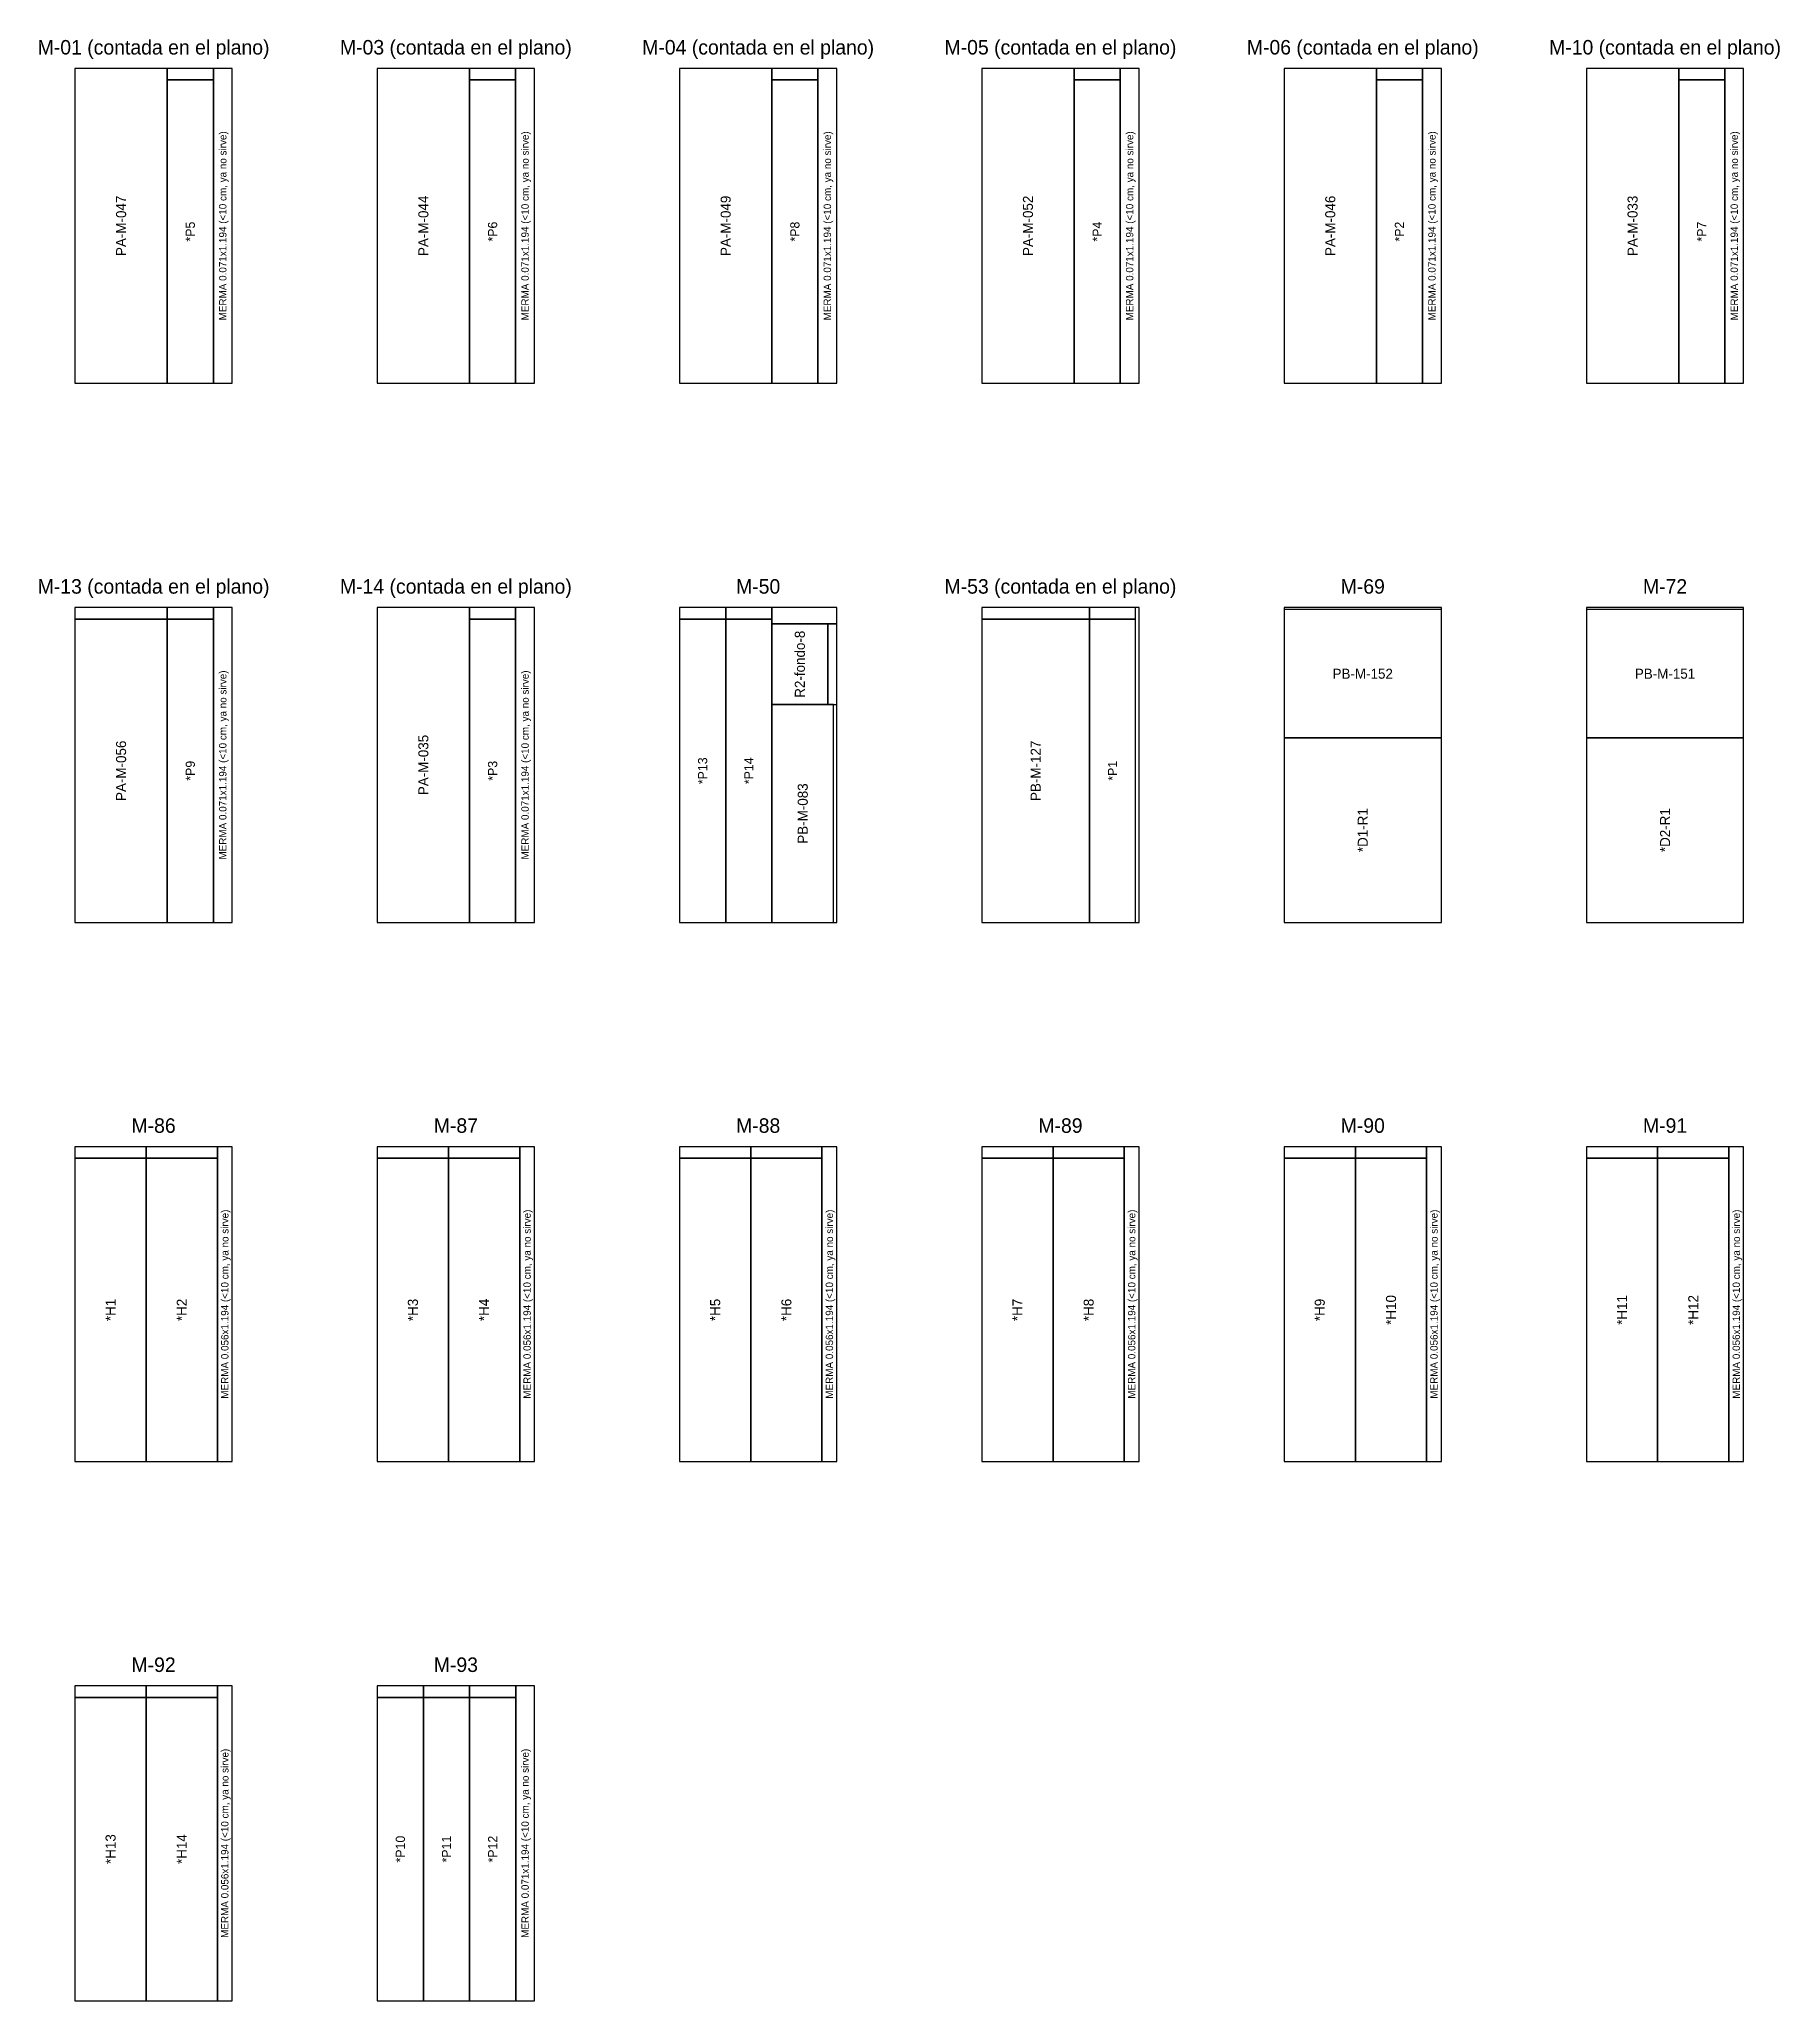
# Model space of a CAD drawing. Header units: metres. Extents: x 261.3 to 349, y -132.1 to -56.9.
# Drawn here: x 335.97 to 342.57, y -83.28 to -75.84 of the extents above; entities that cross this region are included whole.
import ezdxf
from ezdxf.enums import TextEntityAlignment as Align

# ---------------------------------------------------------------- set-up
doc = ezdxf.new("R2010")
doc.units = ezdxf.units.M
for name, color, linetype in [('ESCALERA-REGADERA-ZOCLO', 6, 'Continuous'), ('ESCALERA-REGADERA-ZOCLO-TEXTO', 7, 'Continuous'), ('MORET', 30, 'Continuous'), ('MORET-FALTANTES', 6, 'Continuous'), ('PLAN-CORTE-DESPERDICIO', 1, 'Continuous')]:
    doc.layers.add(name, color=color, linetype=linetype)

msp = doc.modelspace()

# ---------------------------------------------------------------- texts
at = {"layer": 'ESCALERA-REGADERA-ZOCLO-TEXTO'}
for s, height, p in [('M-01 (contada en el plano)', 0.055, (336.4065, -75.8723)), ('M-03 (contada en el plano)', 0.055, (337.5525, -75.8723)), ('M-04 (contada en el plano)', 0.055, (338.6985, -75.8723)), ('M-05 (contada en el plano)', 0.055, (339.8445, -75.8723)), ('M-06 (contada en el plano)', 0.055, (340.9905, -75.8723)), ('M-10 (contada en el plano)', 0.055, (342.1365, -75.8723)), ('M-13 (contada en el plano)', 0.055, (336.4065, -77.9163)), ('M-14 (contada en el plano)', 0.055, (337.5525, -77.9163)), ('M-50', 0.055, (338.6985, -77.9163)), ('M-53 (contada en el plano)', 0.055, (339.8445, -77.9163)), ('M-69', 0.055, (340.9905, -77.9163)), ('M-72', 0.055, (342.1365, -77.9163)), ('PB-M-152', 0.038, (340.9905, -78.2473)), ('PB-M-151', 0.038, (342.1365, -78.2473)), ('M-86', 0.055, (336.4065, -79.9603)), ('M-87', 0.055, (337.5525, -79.9603)), ('M-88', 0.055, (338.6985, -79.9603)), ('M-89', 0.055, (339.8445, -79.9603)), ('M-90', 0.055, (340.9905, -79.9603)), ('M-91', 0.055, (342.1365, -79.9603)), ('M-92', 0.055, (336.4065, -82.0043)), ('M-93', 0.055, (337.5525, -82.0043))]:
    msp.add_text(s, height=height, dxfattribs=at).set_placement(p, align=Align.MIDDLE_CENTER)
for s, height, p in [('MERMA 0.071x1.194 (<10 cm, ya no sirve)', 0.028, (336.6688, -76.5493)), ('MERMA 0.071x1.194 (<10 cm, ya no sirve)', 0.028, (337.8148, -76.5493)), ('MERMA 0.071x1.194 (<10 cm, ya no sirve)', 0.028, (338.9608, -76.5493)), ('MERMA 0.071x1.194 (<10 cm, ya no sirve)', 0.028, (340.1068, -76.5493)), ('MERMA 0.071x1.194 (<10 cm, ya no sirve)', 0.028, (341.2528, -76.5493)), ('MERMA 0.071x1.194 (<10 cm, ya no sirve)', 0.028, (342.3988, -76.5493)), ('PA-M-047', 0.038, (336.2833, -76.5493)), ('PA-M-044', 0.038, (337.4293, -76.5493)), ('PA-M-049', 0.038, (338.5753, -76.5493)), ('PA-M-052', 0.038, (339.7213, -76.5493)), ('PA-M-046', 0.038, (340.8673, -76.5493)), ('PA-M-033', 0.038, (342.0134, -76.5493)), ('*P5', 0.035, (336.5457, -76.5713)), ('*P6', 0.035, (337.6917, -76.5713)), ('*P8', 0.035, (338.8377, -76.5713)), ('*P4', 0.035, (339.9837, -76.5713)), ('*P2', 0.035, (341.1297, -76.5713)), ('*P7', 0.035, (342.2757, -76.5713)), ('R2-fondo-8', 0.038, (338.8565, -78.2113)), ('MERMA 0.071x1.194 (<10 cm, ya no sirve)', 0.028, (336.6688, -78.5933)), ('MERMA 0.071x1.194 (<10 cm, ya no sirve)', 0.028, (337.8148, -78.5933)), ('PA-M-056', 0.038, (336.2833, -78.6153)), ('PA-M-035', 0.038, (337.4293, -78.5933)), ('PB-M-127', 0.038, (339.7505, -78.6153)), ('*P9', 0.035, (336.5457, -78.6153)), ('*P3', 0.035, (337.6917, -78.6153)), ('*P13', 0.035, (338.488, -78.6153)), ('*P14', 0.035, (338.663, -78.6153)), ('*P1', 0.035, (340.042, -78.6153)), ('PB-M-083', 0.038, (338.8675, -78.7773)), ('*D1-R1', 0.038, (340.9905, -78.8403)), ('*D2-R1', 0.038, (342.1365, -78.8403)), ('MERMA 0.056x1.194 (<10 cm, ya no sirve)', 0.028, (336.6765, -80.6373)), ('MERMA 0.056x1.194 (<10 cm, ya no sirve)', 0.028, (337.8225, -80.6373)), ('MERMA 0.056x1.194 (<10 cm, ya no sirve)', 0.028, (338.9685, -80.6373)), ('MERMA 0.056x1.194 (<10 cm, ya no sirve)', 0.028, (340.1145, -80.6373)), ('MERMA 0.056x1.194 (<10 cm, ya no sirve)', 0.028, (341.2605, -80.6373)), ('MERMA 0.056x1.194 (<10 cm, ya no sirve)', 0.028, (342.4065, -80.6373)), ('*H10', 0.038, (341.0975, -80.6593)), ('*H11', 0.038, (341.9735, -80.6593)), ('*H12', 0.038, (342.2435, -80.6593)), ('*H1', 0.038, (336.2435, -80.6593)), ('*H2', 0.038, (336.5135, -80.6593)), ('*H3', 0.038, (337.3895, -80.6593)), ('*H4', 0.038, (337.6595, -80.6593)), ('*H5', 0.038, (338.5355, -80.6593)), ('*H6', 0.038, (338.8055, -80.6593)), ('*H7', 0.038, (339.6815, -80.6593)), ('*H8', 0.038, (339.9515, -80.6593)), ('*H9', 0.038, (340.8275, -80.6593)), ('MERMA 0.056x1.194 (<10 cm, ya no sirve)', 0.028, (336.6765, -82.6813)), ('MERMA 0.071x1.194 (<10 cm, ya no sirve)', 0.028, (337.815, -82.6813)), ('*H13', 0.038, (336.2435, -82.7033)), ('*H14', 0.038, (336.5135, -82.7033)), ('*P10', 0.035, (337.342, -82.7033)), ('*P11', 0.035, (337.517, -82.7033)), ('*P12', 0.035, (337.692, -82.7033))]:
    msp.add_text(s, height=height, rotation=90, dxfattribs=at).set_placement(p, align=Align.MIDDLE_CENTER)

# ---------------------------------------------------------------- linework, layer by layer
at = {"layer": 'ESCALERA-REGADERA-ZOCLO'}
for points in [[(336.1085, -77.1463), (336.7045, -77.1463), (336.7045, -75.9523), (336.1085, -75.9523)], [(336.1085, -77.1463), (336.4582, -77.1463), (336.4582, -75.9523), (336.1085, -75.9523)], [(337.2545, -77.1463), (337.8505, -77.1463), (337.8505, -75.9523), (337.2545, -75.9523)], [(337.2545, -77.1463), (337.6042, -77.1463), (337.6042, -75.9523), (337.2545, -75.9523)], [(338.4005, -77.1463), (338.9965, -77.1463), (338.9965, -75.9523), (338.4005, -75.9523)], [(338.4005, -77.1463), (338.7502, -77.1463), (338.7502, -75.9523), (338.4005, -75.9523)], [(339.5465, -77.1463), (340.1425, -77.1463), (340.1425, -75.9523), (339.5465, -75.9523)], [(339.5465, -77.1463), (339.8962, -77.1463), (339.8962, -75.9523), (339.5465, -75.9523)], [(340.6925, -77.1463), (341.2885, -77.1463), (341.2885, -75.9523), (340.6925, -75.9523)], [(340.6925, -77.1463), (341.0422, -77.1463), (341.0422, -75.9523), (340.6925, -75.9523)], [(341.8385, -77.1463), (342.4345, -77.1463), (342.4345, -75.9523), (341.8385, -75.9523)], [(341.8385, -77.1463), (342.1882, -77.1463), (342.1882, -75.9523), (341.8385, -75.9523)], [(336.1085, -79.1903), (336.7045, -79.1903), (336.7045, -77.9963), (336.1085, -77.9963)], [(337.2545, -79.1903), (337.8505, -79.1903), (337.8505, -77.9963), (337.2545, -77.9963)], [(337.2545, -79.1903), (337.6042, -79.1903), (337.6042, -77.9963), (337.2545, -77.9963)], [(339.5465, -79.1903), (340.1425, -79.1903), (340.1425, -77.9963), (339.5465, -77.9963)], [(340.6925, -78.4903), (341.2885, -78.4903), (341.2885, -78.0043), (340.6925, -78.0043)], [(341.8385, -78.4903), (342.4345, -78.4903), (342.4345, -78.0043), (341.8385, -78.0043)], [(336.1085, -79.1903), (336.4582, -79.1903), (336.4582, -78.0403), (336.1085, -78.0403)], [(338.4005, -79.1903), (338.5755, -79.1903), (338.5755, -78.0403), (338.4005, -78.0403)], [(339.5465, -79.1903), (339.9545, -79.1903), (339.9545, -78.0403), (339.5465, -78.0403)], [(338.7505, -79.1903), (338.9845, -79.1903), (338.9845, -78.3643), (338.7505, -78.3643)], [(340.6925, -79.1903), (341.2885, -79.1903), (341.2885, -78.4903), (340.6925, -78.4903)], [(341.8385, -79.1903), (342.4345, -79.1903), (342.4345, -78.4903), (341.8385, -78.4903)], [(336.1085, -81.2343), (336.3785, -81.2343), (336.3785, -80.0843), (336.1085, -80.0843)], [(337.2545, -81.2343), (337.5245, -81.2343), (337.5245, -80.0843), (337.2545, -80.0843)], [(338.4005, -81.2343), (338.6705, -81.2343), (338.6705, -80.0843), (338.4005, -80.0843)], [(339.5465, -81.2343), (339.8165, -81.2343), (339.8165, -80.0843), (339.5465, -80.0843)], [(340.6925, -81.2343), (340.9625, -81.2343), (340.9625, -80.0843), (340.6925, -80.0843)], [(341.8385, -81.2343), (342.1085, -81.2343), (342.1085, -80.0843), (341.8385, -80.0843)], [(336.1085, -83.2783), (336.3785, -83.2783), (336.3785, -82.1283), (336.1085, -82.1283)], [(337.2545, -83.2783), (337.4295, -83.2783), (337.4295, -82.1283), (337.2545, -82.1283)]]:
    msp.add_lwpolyline(points, close=True, dxfattribs=at)
at = {"layer": 'MORET'}
for points in [[(338.4005, -79.1903), (338.9965, -79.1903), (338.9965, -77.9963), (338.4005, -77.9963)], [(340.6925, -79.1903), (341.2885, -79.1903), (341.2885, -77.9963), (340.6925, -77.9963)], [(341.8385, -79.1903), (342.4345, -79.1903), (342.4345, -77.9963), (341.8385, -77.9963)], [(336.1085, -81.2343), (336.7045, -81.2343), (336.7045, -80.0403), (336.1085, -80.0403)], [(337.2545, -81.2343), (337.8505, -81.2343), (337.8505, -80.0403), (337.2545, -80.0403)], [(338.4005, -81.2343), (338.9965, -81.2343), (338.9965, -80.0403), (338.4005, -80.0403)], [(339.5465, -81.2343), (340.1425, -81.2343), (340.1425, -80.0403), (339.5465, -80.0403)], [(340.6925, -81.2343), (341.2885, -81.2343), (341.2885, -80.0403), (340.6925, -80.0403)], [(341.8385, -81.2343), (342.4345, -81.2343), (342.4345, -80.0403), (341.8385, -80.0403)], [(336.1085, -83.2783), (336.7045, -83.2783), (336.7045, -82.0843), (336.1085, -82.0843)], [(337.2545, -83.2783), (337.8505, -83.2783), (337.8505, -82.0843), (337.2545, -82.0843)]]:
    msp.add_lwpolyline(points, close=True, dxfattribs=at)
at = {"layer": 'MORET-FALTANTES'}
for points in [[(336.4582, -77.1463), (336.6332, -77.1463), (336.6332, -75.9963), (336.4582, -75.9963)], [(337.6042, -77.1463), (337.7792, -77.1463), (337.7792, -75.9963), (337.6042, -75.9963)], [(338.7502, -77.1463), (338.9252, -77.1463), (338.9252, -75.9963), (338.7502, -75.9963)], [(339.8962, -77.1463), (340.0712, -77.1463), (340.0712, -75.9963), (339.8962, -75.9963)], [(341.0422, -77.1463), (341.2172, -77.1463), (341.2172, -75.9963), (341.0422, -75.9963)], [(342.1882, -77.1463), (342.3632, -77.1463), (342.3632, -75.9963), (342.1882, -75.9963)], [(336.4582, -79.1903), (336.6332, -79.1903), (336.6332, -78.0403), (336.4582, -78.0403)], [(337.6042, -79.1903), (337.7792, -79.1903), (337.7792, -78.0403), (337.6042, -78.0403)], [(338.5755, -79.1903), (338.7505, -79.1903), (338.7505, -78.0403), (338.5755, -78.0403)], [(338.7505, -78.3643), (338.9625, -78.3643), (338.9625, -78.0583), (338.7505, -78.0583)], [(339.9545, -79.1903), (340.1295, -79.1903), (340.1295, -78.0403), (339.9545, -78.0403)], [(336.3785, -81.2343), (336.6485, -81.2343), (336.6485, -80.0843), (336.3785, -80.0843)], [(337.5245, -81.2343), (337.7945, -81.2343), (337.7945, -80.0843), (337.5245, -80.0843)], [(338.6705, -81.2343), (338.9405, -81.2343), (338.9405, -80.0843), (338.6705, -80.0843)], [(339.8165, -81.2343), (340.0865, -81.2343), (340.0865, -80.0843), (339.8165, -80.0843)], [(340.9625, -81.2343), (341.2325, -81.2343), (341.2325, -80.0843), (340.9625, -80.0843)], [(342.1085, -81.2343), (342.3785, -81.2343), (342.3785, -80.0843), (342.1085, -80.0843)], [(336.3785, -83.2783), (336.6485, -83.2783), (336.6485, -82.1283), (336.3785, -82.1283)], [(337.4295, -83.2783), (337.6045, -83.2783), (337.6045, -82.1283), (337.4295, -82.1283)], [(337.6045, -83.2783), (337.7795, -83.2783), (337.7795, -82.1283), (337.6045, -82.1283)]]:
    msp.add_lwpolyline(points, close=True, dxfattribs=at)
at = {"layer": 'PLAN-CORTE-DESPERDICIO'}
for points in [[(336.4582, -75.9963), (336.6332, -75.9963), (336.6332, -75.9523), (336.4582, -75.9523)], [(336.6332, -77.1463), (336.7045, -77.1463), (336.7045, -75.9523), (336.6332, -75.9523)], [(337.6042, -75.9963), (337.7792, -75.9963), (337.7792, -75.9523), (337.6042, -75.9523)], [(337.7792, -77.1463), (337.8505, -77.1463), (337.8505, -75.9523), (337.7792, -75.9523)], [(338.7502, -75.9963), (338.9252, -75.9963), (338.9252, -75.9523), (338.7502, -75.9523)], [(338.9252, -77.1463), (338.9965, -77.1463), (338.9965, -75.9523), (338.9252, -75.9523)], [(339.8962, -75.9963), (340.0712, -75.9963), (340.0712, -75.9523), (339.8962, -75.9523)], [(340.0712, -77.1463), (340.1425, -77.1463), (340.1425, -75.9523), (340.0712, -75.9523)], [(341.0422, -75.9963), (341.2172, -75.9963), (341.2172, -75.9523), (341.0422, -75.9523)], [(341.2172, -77.1463), (341.2885, -77.1463), (341.2885, -75.9523), (341.2172, -75.9523)], [(342.1882, -75.9963), (342.3632, -75.9963), (342.3632, -75.9523), (342.1882, -75.9523)], [(342.3632, -77.1463), (342.4345, -77.1463), (342.4345, -75.9523), (342.3632, -75.9523)], [(336.1085, -78.0403), (336.4582, -78.0403), (336.4582, -77.9963), (336.1085, -77.9963)], [(336.4582, -78.0403), (336.6332, -78.0403), (336.6332, -77.9963), (336.4582, -77.9963)], [(336.6332, -79.1903), (336.7045, -79.1903), (336.7045, -77.9963), (336.6332, -77.9963)], [(337.6042, -78.0403), (337.7792, -78.0403), (337.7792, -77.9963), (337.6042, -77.9963)], [(337.7792, -79.1903), (337.8505, -79.1903), (337.8505, -77.9963), (337.7792, -77.9963)], [(338.4005, -78.0403), (338.5755, -78.0403), (338.5755, -77.9963), (338.4005, -77.9963)], [(338.5755, -78.0403), (338.7505, -78.0403), (338.7505, -77.9963), (338.5755, -77.9963)], [(338.7505, -78.0583), (338.9965, -78.0583), (338.9965, -77.9963), (338.7505, -77.9963)], [(339.5465, -78.0403), (339.9545, -78.0403), (339.9545, -77.9963), (339.5465, -77.9963)], [(339.9545, -78.0403), (340.1295, -78.0403), (340.1295, -77.9963), (339.9545, -77.9963)], [(338.9625, -78.3643), (338.9965, -78.3643), (338.9965, -78.0583), (338.9625, -78.0583)], [(336.1085, -80.0843), (336.3785, -80.0843), (336.3785, -80.0403), (336.1085, -80.0403)], [(336.3785, -80.0843), (336.6485, -80.0843), (336.6485, -80.0403), (336.3785, -80.0403)], [(336.6485, -81.2343), (336.7045, -81.2343), (336.7045, -80.0403), (336.6485, -80.0403)], [(337.2545, -80.0843), (337.5245, -80.0843), (337.5245, -80.0403), (337.2545, -80.0403)], [(337.5245, -80.0843), (337.7945, -80.0843), (337.7945, -80.0403), (337.5245, -80.0403)], [(337.7945, -81.2343), (337.8505, -81.2343), (337.8505, -80.0403), (337.7945, -80.0403)], [(338.4005, -80.0843), (338.6705, -80.0843), (338.6705, -80.0403), (338.4005, -80.0403)], [(338.6705, -80.0843), (338.9405, -80.0843), (338.9405, -80.0403), (338.6705, -80.0403)], [(338.9405, -81.2343), (338.9965, -81.2343), (338.9965, -80.0403), (338.9405, -80.0403)], [(339.5465, -80.0843), (339.8165, -80.0843), (339.8165, -80.0403), (339.5465, -80.0403)], [(339.8165, -80.0843), (340.0865, -80.0843), (340.0865, -80.0403), (339.8165, -80.0403)], [(340.0865, -81.2343), (340.1425, -81.2343), (340.1425, -80.0403), (340.0865, -80.0403)], [(340.6925, -80.0843), (340.9625, -80.0843), (340.9625, -80.0403), (340.6925, -80.0403)], [(340.9625, -80.0843), (341.2325, -80.0843), (341.2325, -80.0403), (340.9625, -80.0403)], [(341.2325, -81.2343), (341.2885, -81.2343), (341.2885, -80.0403), (341.2325, -80.0403)], [(341.8385, -80.0843), (342.1085, -80.0843), (342.1085, -80.0403), (341.8385, -80.0403)], [(342.1085, -80.0843), (342.3785, -80.0843), (342.3785, -80.0403), (342.1085, -80.0403)], [(342.3785, -81.2343), (342.4345, -81.2343), (342.4345, -80.0403), (342.3785, -80.0403)], [(336.1085, -82.1283), (336.3785, -82.1283), (336.3785, -82.0843), (336.1085, -82.0843)], [(336.3785, -82.1283), (336.6485, -82.1283), (336.6485, -82.0843), (336.3785, -82.0843)], [(336.6485, -83.2783), (336.7045, -83.2783), (336.7045, -82.0843), (336.6485, -82.0843)], [(337.2545, -82.1283), (337.4295, -82.1283), (337.4295, -82.0843), (337.2545, -82.0843)], [(337.4295, -82.1283), (337.6045, -82.1283), (337.6045, -82.0843), (337.4295, -82.0843)], [(337.6045, -82.1283), (337.7795, -82.1283), (337.7795, -82.0843), (337.6045, -82.0843)], [(337.7795, -83.2783), (337.8505, -83.2783), (337.8505, -82.0843), (337.7795, -82.0843)]]:
    msp.add_lwpolyline(points, close=True, dxfattribs=at)

msp.set_redraw_order([(e.dxf.handle, doc.entitydb.next_handle()) for e in msp.query("TEXT MTEXT ATTDEF DIMENSION ARC_DIMENSION")])  # texts and dimensions are drawn at this point

doc.saveas('drawing.dxf')
